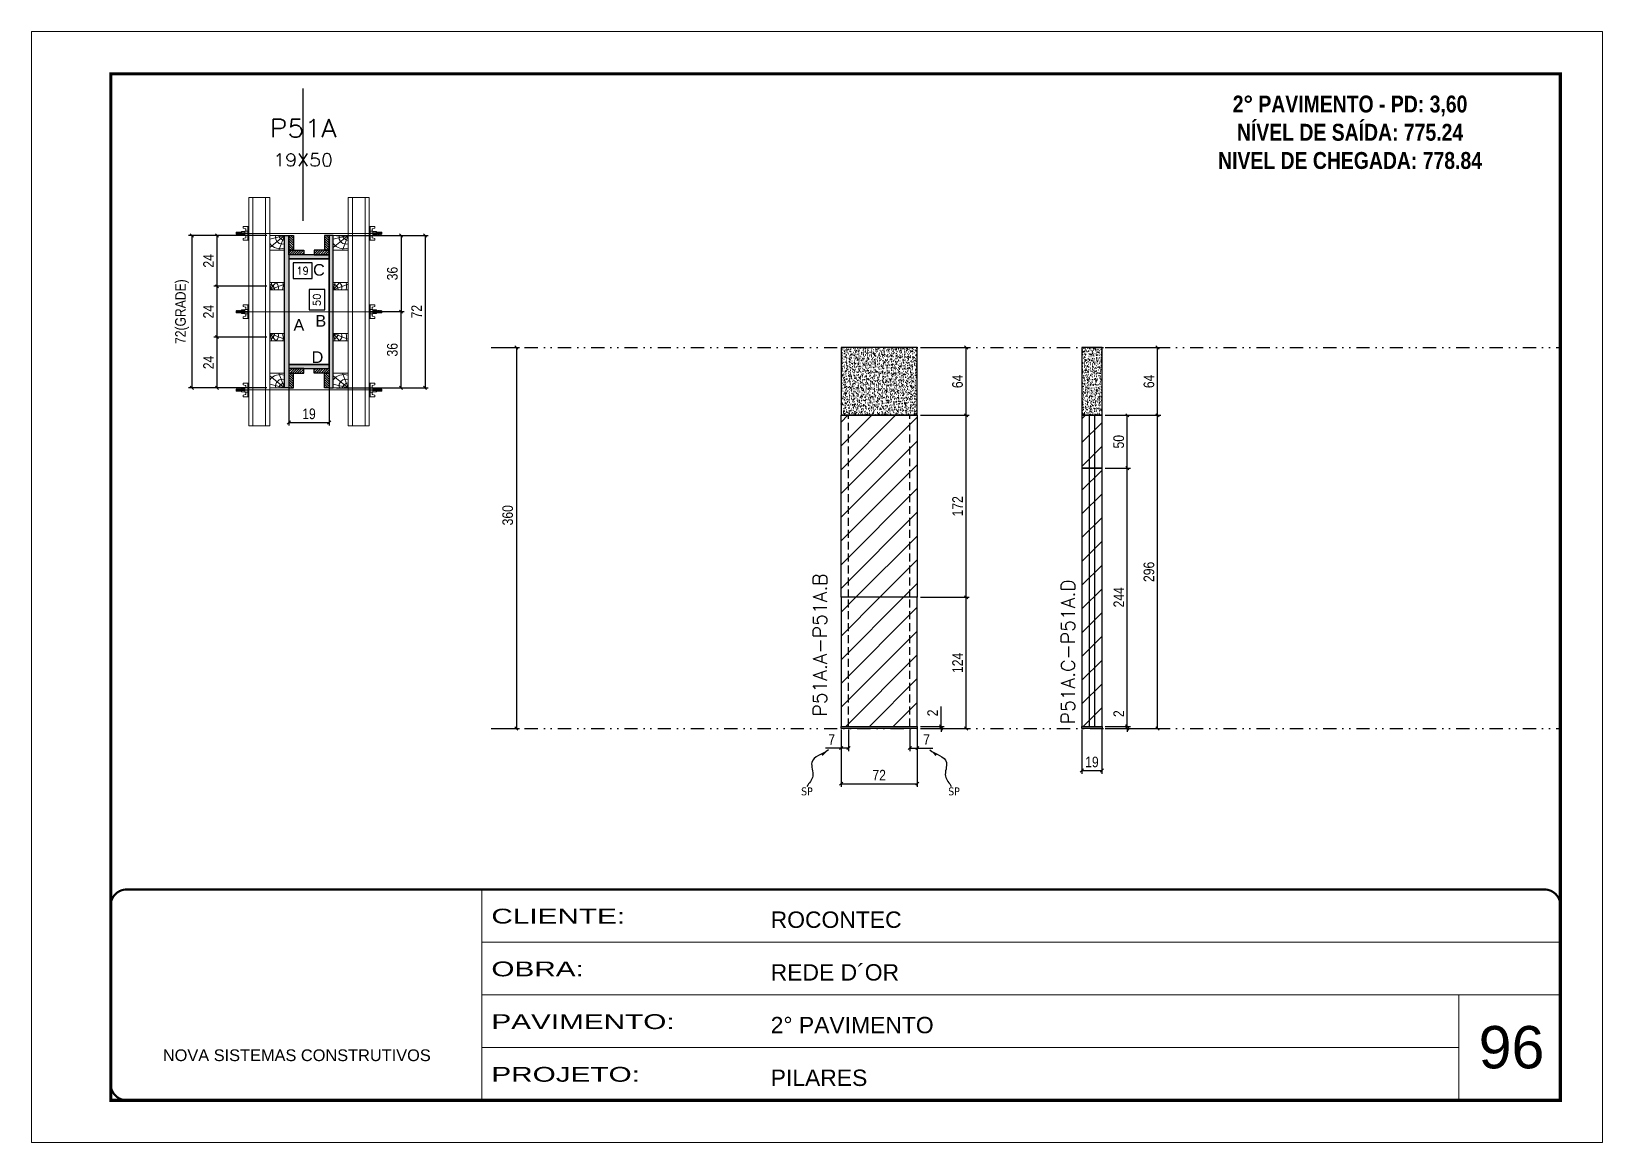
# Model space of a CAD drawing. Extents: x 2949 to 9203, y -16089 to 12527.
# Drawn here: x 7718 to 9203, y -14940 to -13890 of the extents above; entities that cross this region are included whole.
import ezdxf
from ezdxf.enums import TextEntityAlignment as Align

# ---------------------------------------------------------------- set-up
doc = ezdxf.new("R2010")
doc.units = 0
for name, pattern in [('CONTINUO', [0]), ('DASHED', [0.75, 0.5, -0.25]), ('DIVIDE2', [0.625, 0.25, -0.125, 0, -0.125, 0, -0.125]), ('HIDDEN', [0.375, 0.25, -0.125])]:
    doc.linetypes.add(name, pattern=pattern)
for name, color, linetype, lineweight in [('CARIMBO', 255, 'Continuous', 9), ('Folhas', 255, 'Continuous', 9), ('Hachura', 251, 'Continuous', 9), ('Madeira', 126, 'Continuous', 18), ('Perfil Metálico', 224, 'Continuous', 18), ('SARRAFO DE PRESSAO', 251, 'DASHED', 9), ('Texto Seção', 7, 'Continuous', 15)]:
    doc.layers.add(name, color=color, linetype=linetype, lineweight=lineweight)
for name, color, linetype in [('CHAPA', 1, 'Continuous'), ('COTA', 241, 'Continuous'), ('cotas', 4, 'Continuous'), ('MEIO_PONT', 93, 'Continuous'), ('NOMENCLATURA', 7, 'Continuous'), ('Nível', 160, 'Continuous'), ('Painéis', 200, 'Continuous'), ('SARR_2.2x7', 40, 'Continuous'), ('SARRAFO', 251, 'Continuous'), ('Sarrafo de Pressão', 42, 'HIDDEN'), ('texto', 7, 'Continuous'), ('Texto de Titulo', 7, 'Continuous'), ('Texto Qtd Sarr', 242, 'Continuous'), ('TEXTO_GERAL', 7, 'Continuous')]:
    doc.layers.add(name, color=color, linetype=linetype)
doc.styles.add('ARIAL', font='arial.ttf')
doc.styles.add('COTA TECNICA', font='techl___.ttf', dxfattribs={"height": 10})
doc.styles.add('COTA TECNICA 2X', font='techl___.ttf', dxfattribs={"height": 10})
doc.styles.add('COTA TECNICA-50', font='techl___.ttf', dxfattribs={"height": 10})
doc.styles.add('REGUA-120', font='ROMANS.shx', dxfattribs={"height": 15})
doc.styles.add('ROMANC', font='techb___.ttf', dxfattribs={"height": 2.5})
doc.styles.add('ROMANS', font='romans.shx')
doc.styles.get("Standard").update_dxf_attribs({"font": 'arial.ttf'})
doc.styles.add('Tecnologia', font='')
doc.styles.get('Tecnologia').set_extended_font_data('Forgotten Futurist')
doc.dimstyles.new('COTA PAINEL-50', dxfattribs={"dimtxt": 10, "dimasz": 3, "dimexe": 3, "dimexo": 3, "dimgap": 3, "dimtad": 1, "dimdec": 1, "dimzin": 12, "dimdsep": 46, "dimtxsty": 'COTA TECNICA-50', "dimblk1": 'OBLIQUE', "dimblk2": 'OBLIQUE', "dimsah": 1, "dimcen": 0.9, "dimclrd": 4, "dimclre": 4, "dimclrt": 240, "dimadec": 1, "dimazin": 3, "dimtfac": 1, "dimtdec": 1, "dimtmove": 0, "dimatfit": 3, "dimfxl": 1, "dimtolj": 1, "dimtzin": 12, "dimarcsym": 0})
doc.dimstyles.new('PAINEL', dxfattribs={"dimtxt": 10, "dimasz": 3, "dimexe": 3, "dimexo": 3, "dimgap": 3, "dimtad": 1, "dimdec": 1, "dimzin": 12, "dimdsep": 46, "dimtxsty": 'COTA TECNICA', "dimblk1": 'OBLIQUE', "dimblk2": 'OBLIQUE', "dimsah": 1, "dimcen": 0.9, "dimclrd": 4, "dimclre": 4, "dimclrt": 240, "dimadec": 1, "dimazin": 3, "dimtfac": 1, "dimtdec": 1, "dimtmove": 0, "dimatfit": 3, "dimfxl": 1, "dimtolj": 1, "dimtzin": 12, "dimarcsym": 0})
doc.dimstyles.new('SECAO PILAR', dxfattribs={"dimtxt": 10, "dimasz": 3, "dimexe": 3, "dimexo": 3, "dimgap": 3, "dimtad": 1, "dimdec": 1, "dimlfac": 0.5, "dimzin": 12, "dimdsep": 46, "dimtxsty": 'COTA TECNICA 2X', "dimblk1": 'OBLIQUE', "dimblk2": 'OBLIQUE', "dimsah": 1, "dimcen": 0.9, "dimclrd": 256, "dimclre": 256, "dimclrt": 256, "dimadec": 1, "dimazin": 3, "dimtfac": 1, "dimtdec": 1, "dimtmove": 0, "dimatfit": 3, "dimfxl": 1, "dimtolj": 1, "dimtzin": 12, "dimarcsym": 0})
doc.dimstyles.new('SECÇÃO 2', dxfattribs={"dimtxt": 7, "dimasz": 6, "dimexe": 0.18, "dimexo": 2, "dimgap": -4, "dimtad": 3, "dimdec": 1, "dimlfac": 0.5, "dimzin": 12, "dimdsep": 46, "dimtxsty": 'ROMANS', "dimblk": 'ARCHTICK', "dimcen": 0.09, "dimse1": 1, "dimse2": 1, "dimsd1": 1, "dimsd2": 1, "dimclrd": 180, "dimclre": 5, "dimclrt": 1, "dimadec": 0, "dimazin": 3, "dimtfac": 1, "dimtdec": 1, "dimtofl": 0, "dimtmove": 0, "dimatfit": 3, "dimldrblk": 'ARCHTICK', "dimfxl": 1, "dimtolj": 1, "dimtzin": 0, "dimarcsym": 0})
doc.dimstyles.get("Standard").update_dxf_attribs({"dimtxt": 0.18, "dimasz": 0.18, "dimexe": 0.18, "dimexo": 0.0625, "dimgap": 0.09, "dimtad": 0, "dimtih": 1, "dimtoh": 1, "dimdec": 4, "dimzin": 0, "dimdsep": 46, "dimtxsty": 'Standard', "dimcen": 0.09, "dimadec": 0, "dimazin": 0, "dimtfac": 1, "dimtdec": 4, "dimtofl": 0, "dimtmove": 0, "dimatfit": 3, "dimfxl": 1, "dimtolj": 1, "dimtzin": 0, "dimarcsym": 0})
pattern_1 = [(135, (-14930.538, -4724.3629), (-1.12253202, -1.12253202), [])]
pattern_2 = [(135, (-14930.538, -4959.3629), (-1.12253202, -1.12253202), [])]
pattern_3 = [(45, (17463.822, 8682.4934), (-1.12253202, 1.12253202), [])]

msp = doc.modelspace()

# ---------------------------------------------------------------- texts
at = {"layer": 'CARIMBO', "style": 'ARIAL'}
msp.add_text('96', height=40, dxfattribs=at).set_placement((9085.39, -14870.35))
at = {"layer": 'NOMENCLATURA', "color": 2, "insert": (8963.86, -13924.43), "char_height": 16, "attachment_point": 2, "style": 'ROMANC'}
msp.add_mtext_dynamic_manual_height_columns('\\P2° PAVIMENTO - PD: 3,60\\PNÍVEL DE SAÍDA: 775.24\\PNIVEL DE CHEGADA: 778.84', width=300.2766, gutter_width=1, heights=[0], dxfattribs=at)
at = {"layer": 'texto', "color": 0, "char_height": 7.5, "attachment_point": 5}
for insert in [(8450.51, -14608.7), (8589.53, -14608.7)]:
    msp.add_mtext('{\\fTahoma|b0|i0|c0|p34;\\C4;SP}', dxfattribs=dict(at, insert=insert))
at = {"layer": 'Texto Seção', "char_height": 13, "width": 285.3299, "attachment_point": 7, "rotation": 90, "style": 'REGUA-120'}
for s, insert in [('P51A.A-P51A.B', (8469.28, -14537.96)), ('P51A.C-P51A.D', (8703.76, -14545.28))]:
    msp.add_mtext(s, dxfattribs=dict(at, insert=insert))
at = {"layer": 'TEXTO_GERAL', "style": 'ARIAL'}
for s, p in [('C', (7989.28, -14115.81)), ('A', (7970.33, -14167.87)), ('B', (7991.04, -14163.95)), ('D', (7987.88, -14198.31))]:
    msp.add_text(s, height=11, dxfattribs=at).set_placement(p, align=Align.MIDDLE_CENTER)

# ---------------------------------------------------------------- blocks, each defined once
blk = doc.blocks.new('9999999999')
at = {"color": 30, "linetype": 'CONTINUO'}
for p, q in [((98564.6, 34230.2), (98564.6, 34429.4)), ((98564.6, 34379.6), (99584, 34379.6)), ((98564.6, 34329.8), (99488, 34329.8)), ((99584, 34329.8), (99488, 34329.8)), ((99488, 34329.8), (99488, 34230.2)), ((98564.6, 34280), (99488, 34280))]:
    blk.add_line(p, q, dxfattribs=at)
at = {"color": 30, "linetype": 'CONTINUO', "const_width": 2}
blk.add_lwpolyline([(99584, 34230.2), (99584, 34414.4, 0.414214), (99569, 34429.4), (98229, 34429.4, 0.414214), (98214, 34414.4), (98214, 34245.2, 0.414214), (98229, 34230.2), (99584, 34230.2)], format="xyb", dxfattribs=at)
at = {"layer": 'Folhas'}
blk.add_lwpolyline([(98139, 34190.2), (99624, 34190.2), (99624, 35240.2), (98139, 35240.2)], close=True, dxfattribs=at)
at = {"layer": 'Folhas', "color": 30, "const_width": 3}
blk.add_lwpolyline([(98214, 34230.2), (99584, 34230.2), (99584, 35200.2), (98214, 35200.2)], close=True, dxfattribs=at)
at = {"color": 7, "linetype": 'Continuous', "ltscale": 5, "style": 'ARIAL'}
for s, height, p in [('ROCONTEC', 15.48, (98837.7, 34393.1)), ('REDE D´OR', 15.48, (98837.7, 34343.3)), ('2° PAVIMENTO', 15.483, (98837.7, 34293.5)), ('NOVA SISTEMAS CONSTRUTIVOS', 11.059, (98263.2, 34267.2)), ('PILARES', 15.48, (98837.7, 34243.7))]:
    blk.add_text(s, height=height, dxfattribs=at).set_placement(p)
at = {"layer": 'Folhas', "color": 7, "style": 'Tecnologia', "width": 1.5}
for s, p in [('CLIENTE:', (98573.7, 34397.2)), ('OBRA:', (98573.7, 34347.3)), ('PAVIMENTO:', (98573.7, 34297.5)), ('PROJETO:', (98573.7, 34247.7))]:
    blk.add_text(s, height=14, dxfattribs=at).set_placement(p)
blk = doc.blocks.new('titulo1')
at = {"layer": 'Defpoints', "color": 252, "linetype": 'HIDDEN', "ltscale": 2}
blk.add_line((0, 0), (0, 125), dxfattribs=at)
at = {"layer": 'Defpoints', "style": 'ROMANS', "oblique": 15}
blk.add_attdef('FOLHA', text='', height=10, dxfattribs=at).set_placement((0, 15.6), align=Align.MIDDLE_CENTER)
at = {"layer": 'Texto Qtd Sarr', "color": 3, "style": 'ROMANS', "oblique": 15}
for tag, height, p in [('TITULO', 17, (0, 71.4)), ('SEÇÃO', 12, (0, 41.5))]:
    blk.add_attdef(tag, text='', height=height, dxfattribs=at).set_placement(p, align=Align.MIDDLE_CENTER)
blk = doc.blocks.new('_Oblique')
at = {"color": 0, "linetype": 'ByBlock', "lineweight": -2}
blk.add_line((-0.5, -0.5), (0.5, 0.5), dxfattribs=at)
blk = doc.blocks.new('*D3258')
at = {"layer": 'cotas', "color": 4, "linetype": 'ByBlock', "lineweight": -2, "transparency": 16777216}
for p, q in [((8155.2, -14189.2), (8178.9, -14189.2)), ((8175.9, -14189.2), (8175.9, -14549.2)), ((8155.2, -14549.2), (8178.9, -14549.2))]:
    blk.add_line(p, q, dxfattribs=at)
at = {"layer": 'Defpoints', "color": 0, "linetype": 'ByBlock', "transparency": 16777216}
for p in [(8152.2, -14189.2), (8152.2, -14549.2), (8175.9, -14549.2)]:
    blk.add_point(p, dxfattribs=at)
at = {"layer": 'cotas', "color": 4, "linetype": 'ByBlock', "lineweight": -2, "transparency": 16777216, "xscale": 3, "yscale": 3, "zscale": 3}
for p, rotation in [((8175.9, -14189.2), 90), ((8175.9, -14549.2), 270)]:
    blk.add_blockref('_Oblique', p, dxfattribs=dict(at, rotation=rotation))
at = {"layer": 'cotas', "color": 240, "linetype": 'ByBlock', "transparency": 16777216, "insert": (8167.7, -14347.7), "char_height": 10, "attachment_point": 5, "rotation": 90, "style": 'COTA TECNICA'}
blk.add_mtext('\\A1;360', dxfattribs=at)
blk = doc.blocks.new('*D3246')
at = {"layer": 'COTA', "color": 4, "lineweight": -2, "transparency": 16777216}
for p, q in [((8482.8, -14550.2), (8482.8, -14604.4)), ((8554.8, -14550.2), (8554.8, -14604.4)), ((8482.8, -14601.4), (8554.8, -14601.4))]:
    blk.add_line(p, q, dxfattribs=at)
at = {"layer": 'Defpoints', "color": 0, "transparency": 16777216}
for p in [(8482.8, -14547.2), (8554.8, -14547.2), (8554.8, -14601.4)]:
    blk.add_point(p, dxfattribs=at)
at = {"layer": 'COTA', "color": 4, "lineweight": -2, "transparency": 16777216, "xscale": 3, "yscale": 3, "zscale": 3, "rotation": 180}
blk.add_blockref('_Oblique', (8482.8, -14601.4), dxfattribs=at)
at = {"layer": 'COTA', "color": 4, "lineweight": -2, "transparency": 16777216, "xscale": 3, "yscale": 3, "zscale": 3}
blk.add_blockref('_Oblique', (8554.8, -14601.4), dxfattribs=at)
at = {"layer": 'COTA', "color": 240, "transparency": 16777216, "insert": (8518.8, -14593.3), "char_height": 10, "attachment_point": 5, "style": 'COTA TECNICA'}
blk.add_mtext('\\A1;72', dxfattribs=at)
blk = doc.blocks.new('*D3247')
at = {"layer": 'COTA', "color": 4, "lineweight": -2, "transparency": 16777216}
for p, q in [((8557.8, -14425.2), (8604, -14425.2)), ((8601, -14549.2), (8601, -14425.2)), ((8557.8, -14549.2), (8604, -14549.2))]:
    blk.add_line(p, q, dxfattribs=at)
at = {"layer": 'Defpoints', "color": 0, "transparency": 16777216}
for p in [(8554.8, -14425.2), (8601, -14425.2), (8554.8, -14549.2)]:
    blk.add_point(p, dxfattribs=at)
at = {"layer": 'COTA', "color": 4, "lineweight": -2, "transparency": 16777216, "xscale": 3, "yscale": 3, "zscale": 3}
for p, rotation in [((8601, -14425.2), 90), ((8601, -14549.2), 270)]:
    blk.add_blockref('_Oblique', p, dxfattribs=dict(at, rotation=rotation))
at = {"layer": 'COTA', "color": 240, "transparency": 16777216, "insert": (8592.9, -14487.2), "char_height": 10, "attachment_point": 5, "rotation": 90, "style": 'COTA TECNICA-50'}
blk.add_mtext('\\A1;124', dxfattribs=at)
blk = doc.blocks.new('*D3248')
at = {"layer": 'COTA', "color": 4, "lineweight": -2, "transparency": 16777216}
for p, q in [((8577.3, -14547.2), (8577.3, -14528.4)), ((8557.8, -14547.2), (8580.3, -14547.2)), ((8557.8, -14549.2), (8580.3, -14549.2)), ((8577.3, -14549.2), (8577.3, -14547.2)), ((8577.3, -14549.2), (8577.3, -14552.2))]:
    blk.add_line(p, q, dxfattribs=at)
at = {"layer": 'Defpoints', "color": 0, "transparency": 16777216}
for p in [(8554.8, -14547.2), (8554.8, -14549.2), (8577.3, -14549.2)]:
    blk.add_point(p, dxfattribs=at)
at = {"layer": 'COTA', "color": 4, "lineweight": -2, "transparency": 16777216, "xscale": 3, "yscale": 3, "zscale": 3}
for p, rotation in [((8577.3, -14547.2), 270), ((8577.3, -14549.2), 90)]:
    blk.add_blockref('_Oblique', p, dxfattribs=dict(at, rotation=rotation))
at = {"layer": 'COTA', "color": 240, "transparency": 16777216, "insert": (8569.3, -14534.5), "char_height": 10, "attachment_point": 5, "rotation": 90, "style": 'COTA TECNICA-50'}
blk.add_mtext('\\A1;2', dxfattribs=at)
blk = doc.blocks.new('*D3249')
at = {"layer": 'COTA', "color": 4, "lineweight": -2, "transparency": 16777216}
for p, q in [((8482.8, -14552.2), (8482.8, -14570.7)), ((8489.8, -14550.2), (8489.8, -14570.7)), ((8482.8, -14567.7), (8468, -14567.7)), ((8489.8, -14567.7), (8482.8, -14567.7))]:
    blk.add_line(p, q, dxfattribs=at)
at = {"layer": 'Defpoints', "color": 0, "transparency": 16777216}
for p in [(8482.8, -14549.2), (8489.8, -14547.2), (8482.8, -14567.7)]:
    blk.add_point(p, dxfattribs=at)
at = {"layer": 'COTA', "color": 4, "lineweight": -2, "transparency": 16777216, "xscale": 3, "yscale": 3, "zscale": 3, "rotation": 180}
blk.add_blockref('_Oblique', (8482.8, -14567.7), dxfattribs=at)
at = {"layer": 'COTA', "color": 4, "lineweight": -2, "transparency": 16777216, "xscale": 3, "yscale": 3, "zscale": 3}
blk.add_blockref('_Oblique', (8489.8, -14567.7), dxfattribs=at)
at = {"layer": 'COTA', "color": 240, "transparency": 16777216, "insert": (8473.9, -14559.6), "char_height": 10, "attachment_point": 5, "style": 'COTA TECNICA-50'}
blk.add_mtext('\\A1;7', dxfattribs=at)
blk = doc.blocks.new('*D3250')
at = {"layer": 'COTA', "color": 4, "lineweight": -2, "transparency": 16777216}
for p, q in [((8547.8, -14550.2), (8547.8, -14570.7)), ((8554.8, -14552.2), (8554.8, -14570.7)), ((8547.8, -14567.7), (8554.8, -14567.7)), ((8554.8, -14567.7), (8569.5, -14567.7))]:
    blk.add_line(p, q, dxfattribs=at)
at = {"layer": 'Defpoints', "color": 0, "transparency": 16777216}
for p in [(8547.8, -14547.2), (8554.8, -14549.2), (8554.8, -14567.7)]:
    blk.add_point(p, dxfattribs=at)
at = {"layer": 'COTA', "color": 4, "lineweight": -2, "transparency": 16777216, "xscale": 3, "yscale": 3, "zscale": 3, "rotation": 180}
blk.add_blockref('_Oblique', (8547.8, -14567.7), dxfattribs=at)
at = {"layer": 'COTA', "color": 4, "lineweight": -2, "transparency": 16777216, "xscale": 3, "yscale": 3, "zscale": 3}
blk.add_blockref('_Oblique', (8554.8, -14567.7), dxfattribs=at)
at = {"layer": 'COTA', "color": 240, "transparency": 16777216, "insert": (8563.6, -14559.6), "char_height": 10, "attachment_point": 5, "style": 'COTA TECNICA-50'}
blk.add_mtext('\\A1;7', dxfattribs=at)
blk = doc.blocks.new('*D3252')
at = {"layer": 'COTA', "color": 4, "lineweight": -2, "transparency": 16777216}
for p, q in [((8732.4, -14303.2), (8756.3, -14303.2)), ((8753.3, -14547.2), (8753.3, -14303.2)), ((8732.4, -14547.2), (8756.3, -14547.2))]:
    blk.add_line(p, q, dxfattribs=at)
at = {"layer": 'Defpoints', "color": 0, "transparency": 16777216}
for p in [(8729.4, -14303.2), (8753.3, -14303.2), (8729.4, -14547.2)]:
    blk.add_point(p, dxfattribs=at)
at = {"layer": 'COTA', "color": 4, "lineweight": -2, "transparency": 16777216, "xscale": 3, "yscale": 3, "zscale": 3}
for p, rotation in [((8753.3, -14303.2), 90), ((8753.3, -14547.2), 270)]:
    blk.add_blockref('_Oblique', p, dxfattribs=dict(at, rotation=rotation))
at = {"layer": 'COTA', "color": 240, "transparency": 16777216, "insert": (8745.3, -14425.2), "char_height": 10, "attachment_point": 5, "rotation": 90, "style": 'COTA TECNICA'}
blk.add_mtext('\\A1;244', dxfattribs=at)
blk = doc.blocks.new('*D3253')
at = {"layer": 'COTA', "color": 4, "lineweight": -2, "transparency": 16777216}
for p, q in [((8732.4, -14189.2), (8784.9, -14189.2)), ((8781.9, -14253.2), (8781.9, -14189.2)), ((8732.4, -14253.2), (8784.9, -14253.2))]:
    blk.add_line(p, q, dxfattribs=at)
at = {"layer": 'Defpoints', "color": 0, "transparency": 16777216}
for p in [(8729.4, -14189.2), (8781.9, -14189.2), (8729.4, -14253.2)]:
    blk.add_point(p, dxfattribs=at)
at = {"layer": 'COTA', "color": 4, "lineweight": -2, "transparency": 16777216, "xscale": 3, "yscale": 3, "zscale": 3}
for p, rotation in [((8781.9, -14189.2), 90), ((8781.9, -14253.2), 270)]:
    blk.add_blockref('_Oblique', p, dxfattribs=dict(at, rotation=rotation))
at = {"layer": 'COTA', "color": 240, "transparency": 16777216, "insert": (8773.8, -14221.2), "char_height": 10, "attachment_point": 5, "rotation": 90, "style": 'COTA TECNICA'}
blk.add_mtext('\\A1;64', dxfattribs=at)
blk = doc.blocks.new('*D3254')
at = {"layer": 'COTA', "color": 4, "lineweight": -2, "transparency": 16777216}
for p, q in [((8710.4, -14550.2), (8710.4, -14591.9)), ((8729.4, -14550.2), (8729.4, -14591.9)), ((8710.4, -14588.9), (8729.4, -14588.9))]:
    blk.add_line(p, q, dxfattribs=at)
at = {"layer": 'Defpoints', "color": 0, "transparency": 16777216}
for p in [(8710.4, -14547.2), (8729.4, -14547.2), (8729.4, -14588.9)]:
    blk.add_point(p, dxfattribs=at)
at = {"layer": 'COTA', "color": 4, "lineweight": -2, "transparency": 16777216, "xscale": 3, "yscale": 3, "zscale": 3, "rotation": 180}
blk.add_blockref('_Oblique', (8710.4, -14588.9), dxfattribs=at)
at = {"layer": 'COTA', "color": 4, "lineweight": -2, "transparency": 16777216, "xscale": 3, "yscale": 3, "zscale": 3}
blk.add_blockref('_Oblique', (8729.4, -14588.9), dxfattribs=at)
at = {"layer": 'COTA', "color": 240, "transparency": 16777216, "insert": (8719.9, -14580.9), "char_height": 10, "attachment_point": 5, "style": 'COTA TECNICA'}
blk.add_mtext('\\A1;19', dxfattribs=at)
blk = doc.blocks.new('*D3260')
at = {"layer": 'COTA', "color": 4, "linetype": 'ByBlock', "lineweight": -2, "transparency": 16777216}
for p, q in [((8732.4, -14253.2), (8756.3, -14253.2)), ((8753.3, -14303.2), (8753.3, -14253.2)), ((8732.4, -14303.2), (8756.3, -14303.2))]:
    blk.add_line(p, q, dxfattribs=at)
at = {"layer": 'Defpoints', "color": 0, "linetype": 'ByBlock', "transparency": 16777216}
for p in [(8729.4, -14253.2), (8753.3, -14253.2), (8729.4, -14303.2)]:
    blk.add_point(p, dxfattribs=at)
at = {"layer": 'COTA', "color": 4, "linetype": 'ByBlock', "lineweight": -2, "transparency": 16777216, "xscale": 3, "yscale": 3, "zscale": 3}
for p, rotation in [((8753.3, -14253.2), 90), ((8753.3, -14303.2), 270)]:
    blk.add_blockref('_Oblique', p, dxfattribs=dict(at, rotation=rotation))
at = {"layer": 'COTA', "color": 240, "linetype": 'ByBlock', "transparency": 16777216, "insert": (8745.2, -14278.2), "char_height": 10, "attachment_point": 5, "rotation": 90, "style": 'COTA TECNICA'}
blk.add_mtext('\\A1;50', dxfattribs=at)
blk = doc.blocks.new('*D3255')
at = {"layer": 'COTA', "color": 4, "lineweight": -2, "transparency": 16777216}
for p, q in [((8753.2, -14547.2), (8753.2, -14529.1)), ((8732.4, -14547.2), (8756.2, -14547.2)), ((8732.4, -14549.2), (8756.2, -14549.2)), ((8753.2, -14549.2), (8753.2, -14547.2)), ((8753.2, -14549.2), (8753.2, -14552.2))]:
    blk.add_line(p, q, dxfattribs=at)
at = {"layer": 'Defpoints', "color": 0, "transparency": 16777216}
for p in [(8729.4, -14547.2), (8729.4, -14549.2), (8753.2, -14547.2)]:
    blk.add_point(p, dxfattribs=at)
at = {"layer": 'COTA', "color": 4, "lineweight": -2, "transparency": 16777216, "xscale": 3, "yscale": 3, "zscale": 3}
for p, rotation in [((8753.2, -14547.2), 270), ((8753.2, -14549.2), 90)]:
    blk.add_blockref('_Oblique', p, dxfattribs=dict(at, rotation=rotation))
at = {"layer": 'COTA', "color": 240, "transparency": 16777216, "insert": (8745.2, -14535.2), "char_height": 10, "attachment_point": 5, "rotation": 90, "style": 'COTA TECNICA-50'}
blk.add_mtext('\\A1;2', dxfattribs=at)
blk = doc.blocks.new('*D3256')
at = {"layer": 'COTA', "color": 180, "lineweight": -2, "transparency": 16777216}
for p, q in [((7994.9, -14134.4), (7979.9, -14134.4)), ((7979.9, -14134.4), (7979.9, -14153.7)), ((7994.9, -14153.7), (7994.9, -14134.4)), ((7979.9, -14153.7), (7994.9, -14153.7))]:
    blk.add_line(p, q, dxfattribs=at)
at = {"layer": 'Defpoints', "color": 0, "transparency": 16777216}
for p in [(7960.9, -14105.3), (7960.9, -14205.3), (7998.9, -14205.3)]:
    blk.add_point(p, dxfattribs=at)
at = {"layer": 'COTA', "color": 1, "transparency": 16777216, "insert": (7987.4, -14144.1), "char_height": 7, "attachment_point": 5, "rotation": 90, "style": 'ROMANS'}
blk.add_mtext('\\A1;50', dxfattribs=at)
blk = doc.blocks.new('_ArchTick')
at = {"color": 0, "linetype": 'ByBlock', "const_width": 0.15}
blk.add_lwpolyline([(-0.5, -0.5), (0.5, 0.5)], dxfattribs=at)
blk = doc.blocks.new('*D3257')
at = {"layer": 'COTA', "color": 180, "lineweight": -2, "transparency": 16777216}
for p, q in [((7982.8, -14109.1), (7964.8, -14109.1)), ((7964.8, -14109.1), (7964.8, -14124.1)), ((7982.8, -14124.1), (7982.8, -14109.1)), ((7964.8, -14124.1), (7982.8, -14124.1))]:
    blk.add_line(p, q, dxfattribs=at)
at = {"layer": 'Defpoints', "color": 0, "transparency": 16777216}
for p in [(7960.9, -14105.3), (7998.9, -14105.3), (7998.9, -14128.1)]:
    blk.add_point(p, dxfattribs=at)
at = {"layer": 'COTA', "color": 1, "transparency": 16777216, "insert": (7973.8, -14116.6), "char_height": 7, "attachment_point": 5, "style": 'ROMANS'}
blk.add_mtext('\\A1;19', dxfattribs=at)
blk = doc.blocks.new('C')
at = {"layer": 'Hachura', "color": 0}
for p, q in [((0, 3.22), (0, -3.22)), ((0.45, 3.22), (0, 3.22)), ((0.46, 3.16), (0, 3.16)), ((0.46, 3.05), (0, 3.05)), ((0.46, 2.88), (0, 2.88)), ((0, 2.75), (0, -1.16)), ((0.46, 2.65), (0, 2.65)), ((0.46, 2.23), (0, 2.23)), ((0.46, 1.51), (0, 1.51)), ((0.39, 0.49), (0.17, 0.49)), ((0.45, -3.23), (0.45, 3.22)), ((0.45, 3.22), (2.58, 3.22)), ((1.74, 0.97), (0.45, 0.97)), ((1.45, 0.1), (0.45, 0.1)), ((1.35, 1.94), (1.35, 0.96)), ((2.58, 2.39), (1.47, 2.09)), ((1.74, -0.97), (1.74, 0.97)), ((1.74, 0.97), (1.74, 0.84)), ((1.74, 0.97), (1.74, 0.84)), ((1.74, 0.84), (3.35, 0.84)), ((3.35, 0.45), (1.74, 0.45)), ((2.58, 3.22), (2.58, 2.39)), ((3.32, 0.84), (3.32, -0.84)), ((3.35, 0.84), (3.35, -0.84)), ((3.68, 0.45), (3.35, 0.45)), ((3.84, -0.52), (3.35, 0.45)), ((3.35, 0.06), (3.67, -0.57)), ((3.68, 0.45), (4.16, -0.52)), ((3.72, 0.5), (4.25, -0.57)), ((4.37, -0.55), (3.83, 0.53)), ((4.15, 0.45), (3.93, 0.45)), ((4.42, -0.52), (3.93, 0.45)), ((4.15, 0.45), (4.26, 0.45)), ((4.26, 0.45), (4.74, -0.52)), ((4.3, 0.5), (4.83, -0.57)), ((4.95, -0.55), (4.41, 0.53)), ((4.51, 0.45), (4.84, 0.45)), ((5, -0.52), (4.51, 0.45)), ((4.84, 0.45), (5.32, -0.52)), ((4.88, 0.5), (5.41, -0.57)), ((5.53, -0.55), (4.99, 0.53)), ((5.58, -0.52), (5.09, 0.45)), ((5.42, 0.45), (5.09, 0.45)), ((5.58, -0.52), (5.09, 0.45)), ((5.42, 0.45), (5.74, -0.19)), ((5.46, 0.5), (5.74, -0.07)), ((5.74, 0.19), (5.57, 0.53)), ((5.74, 0.32), (5.68, 0.45)), ((5.68, 0.45), (5.74, 0.45)), ((5.74, 0.45), (5.9, 0.29)), ((5.74, 0.45), (5.74, -0.52)), ((5.9, -0.36), (5.9, 0.29)), ((0.45, 0), (0, 0)), ((0.46, -1.52), (0, -1.52)), ((0.46, -2.23), (0, -2.23)), ((0.46, -2.65), (0, -2.65)), ((0.46, -2.88), (0, -2.88)), ((0.46, -3.05), (0, -3.05)), ((0.46, -3.16), (0, -3.16)), ((0, -3.22), (2.57, -3.22)), ((0.08, -0.48), (0.29, -0.48)), ((0.29, -0.48), (0.4, -0.48)), ((0.45, 0), (0.45, -0.97)), ((0.45, -0.16), (1.45, -0.16)), ((0.45, -0.65), (0.45, -0.32)), ((0.45, -3.23), (0.45, -0.65)), ((0.45, -0.97), (1.74, -0.97)), ((1.35, -1.94), (1.35, -0.97)), ((2.58, -2.39), (1.47, -2.1)), ((3.35, -0.32), (1.74, -0.32)), ((3.35, -0.84), (1.74, -0.84)), ((2.58, -3.23), (2.58, -2.39)), ((3.35, -0.07), (3.58, -0.52)), ((3.35, -0.52), (3.58, -0.52)), ((3.84, -0.52), (4.16, -0.52)), ((4.42, -0.52), (4.74, -0.52)), ((4.63, -0.52), (4.74, -0.52)), ((5, -0.52), (5.32, -0.52)), ((5.58, -0.52), (5.74, -0.52)), ((5.74, -0.52), (5.9, -0.36)), ((5.74, -0.52), (5.74, -0.52))]:
    blk.add_line(p, q, dxfattribs=at)
for centre, radius, start, end in [((1.52, 1.94), 0.161, 104.74356, 180), ((1.44, -0.03), 0.129, 272.69497, 87.30503), ((3.81, 0.39), 0.143, 25.56881, 154.43119), ((4.39, 0.39), 0.143, 25.56881, 154.43119), ((4.97, 0.39), 0.143, 25.56881, 154.43119), ((5.55, 0.39), 0.143, 25.56881, 154.43119), ((0.17, -0.37), 0.174, 221.74404, 317.85924), ((1.52, -1.94), 0.161, 180, 255.25644), ((3.71, -0.4), 0.174, 222.14076, 318.25596), ((4.29, -0.4), 0.174, 222.14076, 318.25596), ((4.87, -0.4), 0.174, 222.14076, 318.25596), ((5.45, -0.4), 0.174, 222.14076, 318.25596), ((5.61, -0.4), 0.174, 317.85924, 318.25596)]:
    blk.add_arc(centre, radius, start, end, dxfattribs=at)
blk = doc.blocks.new('*D3261')
at = {"layer": 'COTA', "lineweight": -2, "transparency": 16777216}
for p, q in [((7960.9, -14211.9), (7960.9, -14263)), ((7998.9, -14211.9), (7998.9, -14263)), ((7960.9, -14260), (7998.9, -14260))]:
    blk.add_line(p, q, dxfattribs=at)
at = {"layer": 'Defpoints', "color": 0, "transparency": 16777216}
for p in [(7960.9, -14208.9), (7998.9, -14208.9), (7998.9, -14260)]:
    blk.add_point(p, dxfattribs=at)
at = {"layer": 'COTA', "lineweight": -2, "transparency": 16777216, "xscale": 3, "yscale": 3, "zscale": 3, "rotation": 180}
blk.add_blockref('_Oblique', (7960.9, -14260), dxfattribs=at)
at = {"layer": 'COTA', "lineweight": -2, "transparency": 16777216, "xscale": 3, "yscale": 3, "zscale": 3}
blk.add_blockref('_Oblique', (7998.9, -14260), dxfattribs=at)
at = {"layer": 'COTA', "transparency": 16777216, "insert": (7979.9, -14251.9), "char_height": 10, "attachment_point": 5, "style": 'COTA TECNICA 2X'}
blk.add_mtext('\\A1;19', dxfattribs=at)
blk = doc.blocks.new('*D3251')
at = {"layer": 'COTA', "color": 4, "lineweight": -2, "transparency": 16777216}
for p, q in [((8557.8, -14189.2), (8604, -14189.2)), ((8601, -14253.2), (8601, -14189.2)), ((8557.8, -14253.2), (8604, -14253.2))]:
    blk.add_line(p, q, dxfattribs=at)
at = {"layer": 'Defpoints', "color": 0, "transparency": 16777216}
for p in [(8554.8, -14189.2), (8601, -14189.2), (8554.8, -14253.2)]:
    blk.add_point(p, dxfattribs=at)
at = {"layer": 'COTA', "color": 4, "lineweight": -2, "transparency": 16777216, "xscale": 3, "yscale": 3, "zscale": 3}
for p, rotation in [((8601, -14189.2), 90), ((8601, -14253.2), 270)]:
    blk.add_blockref('_Oblique', p, dxfattribs=dict(at, rotation=rotation))
at = {"layer": 'COTA', "color": 240, "transparency": 16777216, "insert": (8592.9, -14221.2), "char_height": 10, "attachment_point": 5, "rotation": 90, "style": 'COTA TECNICA'}
blk.add_mtext('\\A1;64', dxfattribs=at)
blk = doc.blocks.new('*D3259')
at = {"layer": 'COTA', "color": 4, "linetype": 'ByBlock', "lineweight": -2, "transparency": 16777216}
for p, q in [((8557.8, -14253.2), (8604, -14253.2)), ((8601, -14425.2), (8601, -14253.2)), ((8557.8, -14425.2), (8604, -14425.2))]:
    blk.add_line(p, q, dxfattribs=at)
at = {"layer": 'Defpoints', "color": 0, "linetype": 'ByBlock', "transparency": 16777216}
for p in [(8554.8, -14253.2), (8601, -14253.2), (8554.8, -14425.2)]:
    blk.add_point(p, dxfattribs=at)
at = {"layer": 'COTA', "color": 4, "linetype": 'ByBlock', "lineweight": -2, "transparency": 16777216, "xscale": 3, "yscale": 3, "zscale": 3}
for p, rotation in [((8601, -14253.2), 90), ((8601, -14425.2), 270)]:
    blk.add_blockref('_Oblique', p, dxfattribs=dict(at, rotation=rotation))
at = {"layer": 'COTA', "color": 240, "linetype": 'ByBlock', "transparency": 16777216, "insert": (8592.9, -14339.2), "char_height": 10, "attachment_point": 5, "rotation": 90, "style": 'COTA TECNICA'}
blk.add_mtext('\\A1;172', dxfattribs=at)
blk = doc.blocks.new('*D3262')
at = {"layer": 'COTA', "lineweight": -2, "transparency": 16777216}
for p, q in [((7939.9, -14083.3), (7866.1, -14083.3)), ((7869.1, -14083.3), (7869.1, -14227.3)), ((7939.9, -14227.3), (7866.1, -14227.3))]:
    blk.add_line(p, q, dxfattribs=at)
at = {"layer": 'Defpoints', "color": 0, "transparency": 16777216}
for p in [(7942.9, -14083.3), (7869.1, -14227.3), (7942.9, -14227.3)]:
    blk.add_point(p, dxfattribs=at)
at = {"layer": 'COTA', "lineweight": -2, "transparency": 16777216, "xscale": 3, "yscale": 3, "zscale": 3}
for p, rotation in [((7869.1, -14083.3), 90), ((7869.1, -14227.3), 270)]:
    blk.add_blockref('_Oblique', p, dxfattribs=dict(at, rotation=rotation))
at = {"layer": 'COTA', "transparency": 16777216, "insert": (7859.9, -14155.3), "char_height": 10, "attachment_point": 5, "rotation": 90, "style": 'COTA TECNICA 2X'}
blk.add_mtext('\\A1;72(GRADE)', dxfattribs=at)
blk = doc.blocks.new('*D3263')
at = {"layer": 'COTA', "lineweight": -2, "transparency": 16777216}
for p, q in [((7939.9, -14179.3), (7889.9, -14179.3)), ((7892.9, -14179.3), (7892.9, -14227.3)), ((7939.9, -14227.3), (7889.9, -14227.3))]:
    blk.add_line(p, q, dxfattribs=at)
at = {"layer": 'Defpoints', "color": 0, "transparency": 16777216}
for p in [(7942.9, -14179.3), (7892.9, -14227.3), (7942.9, -14227.3)]:
    blk.add_point(p, dxfattribs=at)
at = {"layer": 'COTA', "lineweight": -2, "transparency": 16777216, "xscale": 3, "yscale": 3, "zscale": 3}
for p, rotation in [((7892.9, -14179.3), 90), ((7892.9, -14227.3), 270)]:
    blk.add_blockref('_Oblique', p, dxfattribs=dict(at, rotation=rotation))
at = {"layer": 'COTA', "transparency": 16777216, "insert": (7884.9, -14203.3), "char_height": 10, "attachment_point": 5, "rotation": 90, "style": 'COTA TECNICA 2X'}
blk.add_mtext('\\A1;24', dxfattribs=at)
blk = doc.blocks.new('PONTALETE')
at = {"layer": 'Madeira'}
for q in [(2.71, 7), (7, 5.76), (7, 1.74)]:
    blk.add_line((0, 0), q, dxfattribs=at)
blk.add_lwpolyline([(0, 0), (7, 0), (7, 7), (0, 7)], close=True, dxfattribs=at)
for centre, radius, start, end in [((2.04, 0.06), 6.23, 37.28179, 109.09128), ((1.09, 0.9), 3.19, 343.60304, 109.98471), ((-0.21, -0.78), 3.09, 14.63219, 86.0383)]:
    blk.add_arc(centre, radius, start, end, dxfattribs=at)
blk = doc.blocks.new('MEIO PONTALETE')
at = {"layer": 'Madeira'}
for q in [(2.71, 7), (3.5, 2.88), (3.5, 0.87)]:
    blk.add_line((0, 0), q, dxfattribs=at)
blk.add_lwpolyline([(0, 0), (3.5, 0), (3.5, 7), (0, 7)], close=True, dxfattribs=at)
for centre, radius, start, end in [((2.04, 0.06), 6.23, 76.44987, 109.09128), ((1.09, 0.9), 3.19, 40.90626, 109.98471), ((-0.21, -0.78), 3.09, 14.63219, 86.0383)]:
    blk.add_arc(centre, radius, start, end, dxfattribs=at)
blk = doc.blocks.new('*D3264')
at = {"layer": 'COTA', "lineweight": -2, "transparency": 16777216}
for p, q in [((7939.9, -14083.3), (7889.9, -14083.3)), ((7892.9, -14083.3), (7892.9, -14131.3)), ((7939.9, -14131.3), (7889.9, -14131.3))]:
    blk.add_line(p, q, dxfattribs=at)
at = {"layer": 'Defpoints', "color": 0, "transparency": 16777216}
for p in [(7942.9, -14083.3), (7892.9, -14131.3), (7942.9, -14131.3)]:
    blk.add_point(p, dxfattribs=at)
at = {"layer": 'COTA', "lineweight": -2, "transparency": 16777216, "xscale": 3, "yscale": 3, "zscale": 3}
for p, rotation in [((7892.9, -14083.3), 90), ((7892.9, -14131.3), 270)]:
    blk.add_blockref('_Oblique', p, dxfattribs=dict(at, rotation=rotation))
at = {"layer": 'COTA', "transparency": 16777216, "insert": (7884.9, -14107.3), "char_height": 10, "attachment_point": 5, "rotation": 90, "style": 'COTA TECNICA 2X'}
blk.add_mtext('\\A1;24', dxfattribs=at)
blk = doc.blocks.new('*D3265')
at = {"layer": 'COTA', "lineweight": -2, "transparency": 16777216}
for p, q in [((7939.9, -14131.3), (7889.9, -14131.3)), ((7892.9, -14131.3), (7892.9, -14179.3)), ((7939.9, -14179.3), (7889.9, -14179.3))]:
    blk.add_line(p, q, dxfattribs=at)
at = {"layer": 'Defpoints', "color": 0, "transparency": 16777216}
for p in [(7942.9, -14131.3), (7892.9, -14179.3), (7942.9, -14179.3)]:
    blk.add_point(p, dxfattribs=at)
at = {"layer": 'COTA', "lineweight": -2, "transparency": 16777216, "xscale": 3, "yscale": 3, "zscale": 3}
for p, rotation in [((7892.9, -14131.3), 90), ((7892.9, -14179.3), 270)]:
    blk.add_blockref('_Oblique', p, dxfattribs=dict(at, rotation=rotation))
at = {"layer": 'COTA', "transparency": 16777216, "insert": (7884.9, -14155.3), "char_height": 10, "attachment_point": 5, "rotation": 90, "style": 'COTA TECNICA 2X'}
blk.add_mtext('\\A1;24', dxfattribs=at)
blk = doc.blocks.new('*D3266')
at = {"layer": 'COTA', "lineweight": -2, "transparency": 16777216}
for p, q in [((8005.9, -14083.3), (8092.6, -14083.3)), ((8089.6, -14083.3), (8089.6, -14227.3)), ((8005.9, -14227.3), (8092.6, -14227.3))]:
    blk.add_line(p, q, dxfattribs=at)
at = {"layer": 'Defpoints', "color": 0, "transparency": 16777216}
for p in [(8002.9, -14083.3), (8002.9, -14227.3), (8089.6, -14227.3)]:
    blk.add_point(p, dxfattribs=at)
at = {"layer": 'COTA', "lineweight": -2, "transparency": 16777216, "xscale": 3, "yscale": 3, "zscale": 3}
for p, rotation in [((8089.6, -14083.3), 90), ((8089.6, -14227.3), 270)]:
    blk.add_blockref('_Oblique', p, dxfattribs=dict(at, rotation=rotation))
at = {"layer": 'COTA', "transparency": 16777216, "insert": (8081.6, -14155.3), "char_height": 10, "attachment_point": 5, "rotation": 90, "style": 'COTA TECNICA 2X'}
blk.add_mtext('\\A1;72', dxfattribs=at)
blk = doc.blocks.new('*D3267')
at = {"layer": 'COTA', "lineweight": -2, "transparency": 16777216}
for p, q in [((8039.9, -14083.3), (8069.9, -14083.3)), ((8066.9, -14083.3), (8066.9, -14155.3)), ((8039.9, -14155.3), (8069.9, -14155.3))]:
    blk.add_line(p, q, dxfattribs=at)
at = {"layer": 'Defpoints', "color": 0, "transparency": 16777216}
for p in [(8036.9, -14083.3), (8036.9, -14155.3), (8066.9, -14155.3)]:
    blk.add_point(p, dxfattribs=at)
at = {"layer": 'COTA', "lineweight": -2, "transparency": 16777216, "xscale": 3, "yscale": 3, "zscale": 3}
for p, rotation in [((8066.9, -14083.3), 90), ((8066.9, -14155.3), 270)]:
    blk.add_blockref('_Oblique', p, dxfattribs=dict(at, rotation=rotation))
at = {"layer": 'COTA', "transparency": 16777216, "insert": (8058.7, -14119.3), "char_height": 10, "attachment_point": 5, "rotation": 90, "style": 'COTA TECNICA 2X'}
blk.add_mtext('\\A1;36', dxfattribs=at)
blk = doc.blocks.new('*D3268')
at = {"layer": 'COTA', "lineweight": -2, "transparency": 16777216}
for p, q in [((8039.9, -14155.3), (8069.9, -14155.3)), ((8066.9, -14227.3), (8066.9, -14155.3)), ((8039.9, -14227.3), (8069.9, -14227.3))]:
    blk.add_line(p, q, dxfattribs=at)
at = {"layer": 'Defpoints', "color": 0, "transparency": 16777216}
for p in [(8036.9, -14155.3), (8066.9, -14155.3), (8036.9, -14227.3)]:
    blk.add_point(p, dxfattribs=at)
at = {"layer": 'COTA', "lineweight": -2, "transparency": 16777216, "xscale": 3, "yscale": 3, "zscale": 3}
for p, rotation in [((8066.9, -14155.3), 90), ((8066.9, -14227.3), 270)]:
    blk.add_blockref('_Oblique', p, dxfattribs=dict(at, rotation=rotation))
at = {"layer": 'COTA', "transparency": 16777216, "insert": (8058.7, -14191.3), "char_height": 10, "attachment_point": 5, "rotation": 90, "style": 'COTA TECNICA 2X'}
blk.add_mtext('\\A1;36', dxfattribs=at)
blk = doc.blocks.new('*D3269')
at = {"layer": 'COTA', "color": 4, "lineweight": -2, "transparency": 16777216}
for p, q in [((8732.4, -14253.2), (8784.9, -14253.2)), ((8781.9, -14549.2), (8781.9, -14253.2)), ((8732.4, -14549.2), (8784.9, -14549.2))]:
    blk.add_line(p, q, dxfattribs=at)
at = {"layer": 'Defpoints', "color": 0, "transparency": 16777216}
for p in [(8729.4, -14253.2), (8781.9, -14253.2), (8729.4, -14549.2)]:
    blk.add_point(p, dxfattribs=at)
at = {"layer": 'COTA', "color": 4, "lineweight": -2, "transparency": 16777216, "xscale": 3, "yscale": 3, "zscale": 3}
for p, rotation in [((8781.9, -14253.2), 90), ((8781.9, -14549.2), 270)]:
    blk.add_blockref('_Oblique', p, dxfattribs=dict(at, rotation=rotation))
at = {"layer": 'COTA', "color": 240, "transparency": 16777216, "insert": (8773.8, -14401.2), "char_height": 10, "attachment_point": 5, "rotation": 90, "style": 'COTA TECNICA-50'}
blk.add_mtext('\\A1;296', dxfattribs=at)

# ---------------------------------------------------------------- dimensions: what is measured, and where the dimension line sits
at = {"layer": 'COTA'}
dim = msp.add_linear_dim(base=(7869.09, -14227.31), p1=(7942.87, -14083.31), p2=(7942.87, -14227.31), angle=270, text='<>(GRADE)', dimstyle='SECAO PILAR', dxfattribs=at)
dim.commit()
dim.dimension.update_dxf_attribs({"geometry": '*D3262', "text_midpoint": (7859.87, -14155.31)})
for base, p1, p2, angle, dimstyle, picture, middle in [((7892.94, -14131.31), (7942.87, -14083.31), (7942.87, -14131.31), 270, 'SECAO PILAR', '*D3264', (7884.86, -14107.31)), ((8089.64, -14227.31), (8002.87, -14083.31), (8002.87, -14227.31), 270, 'SECAO PILAR', '*D3266', (8081.57, -14155.31)), ((8066.88, -14155.31), (8036.87, -14083.31), (8036.87, -14155.31), 270, 'SECAO PILAR', '*D3267', (8058.66, -14119.31)), ((7892.94, -14179.31), (7942.87, -14131.31), (7942.87, -14179.31), 270, 'SECAO PILAR', '*D3265', (7884.86, -14155.31)), ((8066.88, -14155.31), (8036.87, -14227.31), (8036.87, -14155.31), 90, 'SECAO PILAR', '*D3268', (8058.66, -14191.31)), ((7892.94, -14227.31), (7942.87, -14179.31), (7942.87, -14227.31), 270, 'SECAO PILAR', '*D3263', (7884.86, -14203.31)), ((8781.9, -14253.23), (8729.41, -14549.21), (8729.41, -14253.23), 90, 'COTA PAINEL-50', '*D3269', (8773.76, -14401.22)), ((8600.99, -14425.21), (8554.75, -14549.21), (8554.75, -14425.21), 90, 'COTA PAINEL-50', '*D3247', (8592.92, -14487.21)), ((8482.75, -14567.72), (8489.75, -14547.21), (8482.75, -14549.21), 180, 'COTA PAINEL-50', '*D3249', (8473.89, -14559.65))]:
    dim = msp.add_linear_dim(base=base, p1=p1, p2=p2, angle=angle, dimstyle=dimstyle, dxfattribs=at)
    dim.commit()
    dim.dimension.update_dxf_attribs({"geometry": picture, "text_midpoint": middle})
for base, p1, p2, angle, dimstyle, picture, middle in [((7998.87, -14205.31), (7960.87, -14105.31), (7960.87, -14205.31), 270, 'SECÇÃO 2', '*D3256', (7998.87, -14144.08)), ((8577.28, -14549.21), (8554.75, -14547.21), (8554.75, -14549.21), 90, 'COTA PAINEL-50', '*D3248', (8577.28, -14534.46)), ((8753.22, -14547.21), (8729.41, -14549.21), (8729.41, -14547.21), 90, 'COTA PAINEL-50', '*D3255', (8753.22, -14535.15))]:
    dim = msp.add_linear_dim(base=base, p1=p1, p2=p2, angle=angle, dimstyle=dimstyle, dxfattribs=at)
    dim.commit()
    dim.dimension.update_dxf_attribs({"geometry": picture, "text_midpoint": middle, "dimtype": 160})
dim = msp.add_linear_dim(base=(7998.87, -14128.11), p1=(7960.87, -14105.31), p2=(7998.87, -14105.31), dimstyle='SECÇÃO 2', dxfattribs=at)
dim.commit()
dim.dimension.update_dxf_attribs({"geometry": '*D3257', "text_midpoint": (7973.79, -14128.11), "dimtype": 160})
for base, p1, p2, picture, middle in [((8600.99, -14189.21), (8554.75, -14253.21), (8554.75, -14189.21), '*D3251', (8592.89, -14221.21)), ((8781.9, -14189.21), (8729.41, -14253.23), (8729.41, -14189.21), '*D3253', (8773.79, -14221.22)), ((8753.35, -14303.23), (8729.41, -14547.21), (8729.41, -14303.23), '*D3252', (8745.28, -14425.22))]:
    dim = msp.add_linear_dim(base=base, p1=p1, p2=p2, angle=90, dimstyle='PAINEL', override={"dimarcsym": 2}, dxfattribs=at)
    dim.commit()
    dim.dimension.update_dxf_attribs({"geometry": picture, "text_midpoint": middle})
for base, p1, p2, dimstyle, picture, middle in [((7998.87, -14259.95), (7960.87, -14208.91), (7998.87, -14208.91), 'SECAO PILAR', '*D3261', (7979.87, -14251.86)), ((8554.75, -14567.72), (8547.75, -14547.21), (8554.75, -14549.21), 'COTA PAINEL-50', '*D3250', (8563.62, -14559.65))]:
    dim = msp.add_linear_dim(base=base, p1=p1, p2=p2, dimstyle=dimstyle, dxfattribs=at)
    dim.commit()
    dim.dimension.update_dxf_attribs({"geometry": picture, "text_midpoint": middle})
at = {"layer": 'COTA', "linetype": 'ByBlock'}
for base, p1, p2, picture, middle in [((8600.99, -14253.21), (8554.75, -14425.21), (8554.75, -14253.21), '*D3259', (8592.92, -14339.21)), ((8753.35, -14253.23), (8729.41, -14303.23), (8729.41, -14253.23), '*D3260', (8745.24, -14278.23))]:
    dim = msp.add_linear_dim(base=base, p1=p1, p2=p2, angle=90, dimstyle='PAINEL', dxfattribs=at)
    dim.commit()
    dim.dimension.update_dxf_attribs({"geometry": picture, "text_midpoint": middle})
at = {"layer": 'COTA'}
for base, p1, p2, picture, middle in [((8554.75, -14601.39), (8482.75, -14547.21), (8554.75, -14547.21), '*D3246', (8518.75, -14593.31)), ((8729.41, -14588.94), (8710.41, -14547.21), (8729.41, -14547.21), '*D3254', (8719.91, -14580.85))]:
    dim = msp.add_linear_dim(base=base, p1=p1, p2=p2, dimstyle='PAINEL', override={"dimarcsym": 2}, dxfattribs=at)
    dim.commit()
    dim.dimension.update_dxf_attribs({"geometry": picture, "text_midpoint": middle})
at = {"layer": 'cotas', "linetype": 'ByBlock'}
dim = msp.add_linear_dim(base=(8175.91, -14549.21), p1=(8152.19, -14189.21), p2=(8152.19, -14549.21), angle=90, dimstyle='PAINEL', dxfattribs=at)
dim.commit()
dim.dimension.update_dxf_attribs({"geometry": '*D3258', "text_midpoint": (8175.91, -14347.68), "dimtype": 160})

# ---------------------------------------------------------------- hatches: boundary and pattern name
at = {"layer": 'COTA', "linetype": 'ByBlock'}
h = msp.add_hatch(dxfattribs=at)
h.set_pattern_fill('AR-CONC', color=256, scale=0.03)
h.set_pattern_definition([(50, (-122620.3295, -41091.4722), (5.46554007, -0.47817257), [0.5715, -6.2865]), (355, (-122620.3295, -41091.472), (-1.05730264, 5.73170536), [0.4572, -5.02921753]), (100.4514447, (-122619.874, -41091.512), (4.40823741, 5.25353256), [0.48570026, -5.34270734]), (46.1842, (-122620.3295, -41089.948), (8.13237123, -1.26126984), [0.85725, -9.42975]), (96.6355576, (-122619.652, -41090.053), (7.122124, 7.42278374), [0.7285507, -8.01406824]), (351.184151, (-122620.3295, -41089.948), (7.122124, 7.42278374), [0.685799, -7.54379196]), (21, (-122619.5675, -41090.3292), (4.54843174, -3.06795595), [0.5715, -6.2865]), (326, (-122619.5675, -41090.329), (1.85406085, 5.52563898), [0.4572, -5.0292]), (71.451445, (-122619.1885, -41090.585), (6.40249258, 2.45768307), [0.48570026, -5.34269813]), (37.5, (-122620.3295, -41091.4722), (0.092658098, 2.536651166), [0, -4.96824, 0, -5.1054, 0, -5.04825]), (7.5, (-122620.3295, -41091.4722), (2.004589875, 3.005417245), [0, -2.91084, 0, -4.85394, 0, -1.92405]), (327.5, (-122622.0288, -41091.4722), (4.067717855, -0.17186232), [0, -1.905, 0, -5.9436, 0, -7.8867]), (317.5, (-122622.7908, -41091.4722), (4.44387544, 0.76279473), [0, -2.4765, 0, -3.94716, 0, -5.6007])])
h.paths.add_polyline_path([(8482.75, -14253.21), (8554.75, -14253.21), (8554.75, -14189.21), (8482.75, -14189.21)])
h = msp.add_hatch(dxfattribs=at)
h.set_pattern_fill('AR-CONC', color=256, scale=0.03)
h.set_pattern_definition([(50, (-122903.621, -41066.4722), (5.46554007, -0.47817257), [0.5715, -6.2865]), (355, (-122903.621, -41066.472), (-1.05730264, 5.73170536), [0.4572, -5.02921753]), (100.4514447, (-122903.1656, -41066.512), (4.40823741, 5.25353256), [0.48570026, -5.34270734]), (46.1842, (-122903.621, -41064.948), (8.13237123, -1.26126984), [0.85725, -9.42975]), (96.6355576, (-122902.9434, -41065.053), (7.122124, 7.42278374), [0.7285507, -8.01406824]), (351.184151, (-122903.621, -41064.948), (7.122124, 7.42278374), [0.685799, -7.54379196]), (21, (-122902.859, -41065.3292), (4.54843174, -3.06795595), [0.5715, -6.2865]), (326, (-122902.859, -41065.329), (1.85406085, 5.52563898), [0.4572, -5.0292]), (71.451445, (-122902.48, -41065.585), (6.40249258, 2.45768307), [0.48570026, -5.34269813]), (37.5, (-122903.6211, -41066.4722), (0.092658098, 2.536651166), [0, -4.96824, 0, -5.1054, 0, -5.04825]), (7.5, (-122903.621, -41066.4722), (2.004589875, 3.005417245), [0, -2.91084, 0, -4.85394, 0, -1.92405]), (327.5, (-122905.3204, -41066.4722), (4.067717855, -0.17186232), [0, -1.905, 0, -5.9436, 0, -7.8867]), (317.5, (-122906.0824, -41066.4722), (4.44387544, 0.76279473), [0, -2.4765, 0, -3.94716, 0, -5.6007])])
h.paths.add_polyline_path([(8710.41, -14253.23), (8729.41, -14253.23), (8729.41, -14189.21), (8710.41, -14189.21)])
at = {"layer": 'Hachura'}
h = msp.add_hatch(color=256, dxfattribs=at)
h.dxf.hatch_style = 1
h.paths.add_polyline_path([(7960.87, -14227.31), (7956.87, -14227.31), (7956.87, -14083.31), (7960.87, -14083.31)])
h = msp.add_hatch(color=256, dxfattribs=at)
h.dxf.hatch_style = 1
h.paths.add_polyline_path([(7960.87, -14227.31), (7956.87, -14227.31), (7956.87, -14083.31), (7960.87, -14083.31)])
h = msp.add_hatch(dxfattribs=at)
h.set_pattern_fill('ANSI31', color=256, scale=0.5, angle=90, style=0)
h.set_pattern_definition(pattern_2)
h.paths.add_polyline_path([(7960.87, -14097.31), (7965.27, -14097.31), (7965.27, -14083.31), (7960.87, -14083.31)])
h = msp.add_hatch(dxfattribs=at)
h.set_pattern_fill('ANSI31', color=256, scale=0.5, angle=90, style=0)
h.set_pattern_definition(pattern_2)
h.paths.add_polyline_path([(7998.87, -14097.31), (7994.47, -14097.31), (7994.47, -14083.31), (7998.87, -14083.31)])
h = msp.add_hatch(color=256, dxfattribs=at)
h.dxf.hatch_style = 1
h.paths.add_polyline_path([(7998.87, -14227.31), (8002.87, -14227.31), (8002.87, -14083.31), (7998.87, -14083.31)])
h = msp.add_hatch(color=256, dxfattribs=at)
h.dxf.hatch_style = 1
h.paths.add_polyline_path([(7998.87, -14227.31), (8002.87, -14227.31), (8002.87, -14083.31), (7998.87, -14083.31)])
h = msp.add_hatch(dxfattribs=at)
h.set_pattern_fill('ANSI31', color=256, scale=0.5, style=0)
h.set_pattern_definition(pattern_3)
h.paths.add_polyline_path([(7974.87, -14101.71), (7974.87, -14097.31), (7960.87, -14097.31), (7960.87, -14101.71)])
h = msp.add_hatch(color=256, dxfattribs=at)
h.dxf.hatch_style = 1
h.paths.add_polyline_path([(7960.87, -14101.71), (7960.87, -14105.31), (7998.87, -14105.31), (7998.87, -14101.71)])
h = msp.add_hatch(color=256, dxfattribs=at)
h.dxf.hatch_style = 1
h.paths.add_polyline_path([(7960.87, -14101.71), (7960.87, -14105.31), (7998.87, -14105.31), (7998.87, -14101.71)])
h = msp.add_hatch(dxfattribs=at)
h.set_pattern_fill('ANSI31', color=256, scale=0.5, style=0)
h.set_pattern_definition(pattern_3)
h.paths.add_polyline_path([(7984.87, -14101.71), (7984.87, -14097.31), (7998.87, -14097.31), (7998.87, -14101.71)])
h = msp.add_hatch(color=256, dxfattribs=at)
h.dxf.hatch_style = 1
h.paths.add_polyline_path([(7960.87, -14205.31), (7960.87, -14208.91), (7998.87, -14208.91), (7998.87, -14205.31)])
h = msp.add_hatch(color=256, dxfattribs=at)
h.dxf.hatch_style = 1
h.paths.add_polyline_path([(7960.87, -14205.31), (7960.87, -14208.91), (7998.87, -14208.91), (7998.87, -14205.31)])
h = msp.add_hatch(dxfattribs=at)
h.set_pattern_fill('ANSI31', color=256, scale=0.5, style=0)
h.set_pattern_definition(pattern_3)
h.paths.add_polyline_path([(7974.87, -14208.91), (7974.87, -14213.31), (7960.87, -14213.31), (7960.87, -14208.91)])
h = msp.add_hatch(dxfattribs=at)
h.set_pattern_fill('ANSI31', color=256, scale=0.5, style=0)
h.set_pattern_definition(pattern_3)
h.paths.add_polyline_path([(7984.87, -14208.91), (7984.87, -14213.31), (7998.87, -14213.31), (7998.87, -14208.91)])
h = msp.add_hatch(dxfattribs=at)
h.set_pattern_fill('ANSI31', color=256, scale=0.5, angle=90, style=0)
h.set_pattern_definition(pattern_1)
h.paths.add_polyline_path([(7960.87, -14213.31), (7965.27, -14213.31), (7965.27, -14227.31), (7960.87, -14227.31)])
h = msp.add_hatch(dxfattribs=at)
h.set_pattern_fill('ANSI31', color=256, scale=0.5, angle=90, style=0)
h.set_pattern_definition(pattern_1)
h.paths.add_polyline_path([(7998.87, -14213.31), (7994.47, -14213.31), (7994.47, -14227.31), (7998.87, -14227.31)])
at = {"layer": 'Hachura', "linetype": 'ByBlock'}
h = msp.add_hatch(dxfattribs=at)
h.set_pattern_fill('ANSI31', color=256, scale=5)
h.paths.add_polyline_path([(8554.75, -14253.21), (8482.75, -14253.21), (8482.75, -14425.21), (8554.75, -14425.21)])
h = msp.add_hatch(dxfattribs=at)
h.set_pattern_fill('ANSI31', color=256, scale=5)
h.paths.add_polyline_path([(8729.41, -14253.23), (8710.41, -14253.23), (8710.41, -14303.23), (8729.41, -14303.23)])
h = msp.add_hatch(dxfattribs=at)
h.set_pattern_fill('ANSI31', color=256, scale=5)
h.paths.add_polyline_path([(8729.41, -14303.23), (8710.41, -14303.23), (8710.41, -14547.21), (8729.41, -14547.21)])
h = msp.add_hatch(dxfattribs=at)
h.set_pattern_fill('ANSI31', color=256, scale=5)
h.paths.add_polyline_path([(8554.75, -14425.21), (8482.75, -14425.21), (8482.75, -14547.21), (8554.75, -14547.21)])

# ---------------------------------------------------------------- linework, layer by layer
at = {"layer": 'CHAPA'}
for points in [[(7960.87, -14227.31), (7956.87, -14227.31), (7956.87, -14083.31), (7960.87, -14083.31)], [(7960.87, -14227.31), (7956.87, -14227.31), (7956.87, -14083.31), (7960.87, -14083.31)], [(7998.87, -14227.31), (8002.87, -14227.31), (8002.87, -14083.31), (7998.87, -14083.31)], [(7998.87, -14227.31), (8002.87, -14227.31), (8002.87, -14083.31), (7998.87, -14083.31)], [(7960.87, -14101.71), (7960.87, -14105.31), (7998.87, -14105.31), (7998.87, -14101.71)], [(7960.87, -14101.71), (7960.87, -14105.31), (7998.87, -14105.31), (7998.87, -14101.71)], [(7960.87, -14205.31), (7960.87, -14208.91), (7998.87, -14208.91), (7998.87, -14205.31)], [(7960.87, -14205.31), (7960.87, -14208.91), (7998.87, -14208.91), (7998.87, -14205.31)]]:
    msp.add_lwpolyline(points, close=True, dxfattribs=at)
at = {"layer": 'COTA', "linetype": 'ByBlock'}
for points in [[(8482.75, -14253.21), (8554.75, -14253.21), (8554.75, -14189.21), (8482.75, -14189.21)], [(8710.41, -14253.23), (8729.41, -14253.23), (8729.41, -14189.21), (8710.41, -14189.21)]]:
    msp.add_lwpolyline(points, close=True, dxfattribs=at)
at = {"layer": 'Hachura'}
for p, q in [((7912.07, -14081.31), (8043.87, -14081.31)), ((7912.07, -14155.31), (8043.87, -14155.32)), ((7912.07, -14229.32), (8043.87, -14229.32))]:
    msp.add_line(p, q, dxfattribs=at)
at = {"layer": 'Madeira'}
for points in [[(7956.87, -14227.31), (7942.87, -14227.31), (7942.87, -14083.31), (7956.87, -14083.31)], [(8002.87, -14227.31), (8016.87, -14227.31), (8016.87, -14083.31), (8002.87, -14083.31)]]:
    msp.add_lwpolyline(points, close=True, dxfattribs=at)
at = {"layer": 'Nível', "color": 4, "linetype": 'DIVIDE2', "ltscale": 50}
for p, q in [((8152.19, -14189.21), (9162.53, -14189.21)), ((8152.19, -14549.21), (9162.53, -14549.21))]:
    msp.add_line(p, q, dxfattribs=at)
at = {"layer": 'Painéis'}
for p, q in [((8482.75, -14253.21), (8554.75, -14253.21)), ((8710.41, -14547.21), (8729.41, -14547.21)), ((8710.41, -14549.21), (8710.41, -14547.21)), ((8729.41, -14549.21), (8710.41, -14549.21)), ((8729.41, -14547.21), (8729.41, -14549.21))]:
    msp.add_line(p, q, dxfattribs=at)
for points in [[(7998.87, -14105.31), (7960.87, -14105.31), (7960.87, -14205.31), (7998.87, -14205.31)], [(8554.75, -14425.21), (8482.75, -14425.21), (8482.75, -14253.21), (8554.75, -14253.21)], [(8482.75, -14253.21), (8554.75, -14253.21), (8554.75, -14253.21), (8482.75, -14253.21)], [(8710.41, -14303.23), (8729.41, -14303.23), (8729.41, -14253.23), (8710.41, -14253.23)], [(8710.41, -14547.21), (8729.41, -14547.21), (8729.41, -14303.23), (8710.41, -14303.23)], [(8482.75, -14547.21), (8554.75, -14547.21), (8554.75, -14425.21), (8482.75, -14425.21)], [(8482.75, -14547.21), (8554.75, -14547.21), (8554.75, -14549.21), (8482.75, -14549.21)]]:
    msp.add_lwpolyline(points, close=True, dxfattribs=at)
at = {"layer": 'Perfil Metálico'}
for points in [[(7922.87, -14263.31), (7942.87, -14263.31), (7942.87, -14047.31), (7922.87, -14047.31)], [(7938.87, -14047.31), (7926.87, -14047.31), (7926.87, -14263.31), (7938.87, -14263.31)], [(8036.87, -14263.31), (8016.87, -14263.31), (8016.87, -14047.31), (8036.87, -14047.31)], [(8020.87, -14047.31), (8032.87, -14047.31), (8032.87, -14263.31), (8020.87, -14263.31)]]:
    msp.add_lwpolyline(points, close=True, dxfattribs=at)
at = {"layer": 'SARR_2.2x7'}
for p, q in [((8717.41, -14253.23), (8717.41, -14547.21)), ((8722.41, -14253.23), (8722.41, -14547.21))]:
    msp.add_line(p, q, dxfattribs=at)
at = {"layer": 'SARRAFO'}
for points in [[(7965.27, -14083.31), (7965.27, -14097.31), (7960.87, -14097.31), (7960.87, -14083.31)], [(7994.47, -14083.31), (7994.47, -14097.31), (7998.87, -14097.31), (7998.87, -14083.31)], [(7960.87, -14097.31), (7974.87, -14097.31), (7974.87, -14101.71), (7960.87, -14101.71)], [(7998.87, -14097.31), (7984.87, -14097.31), (7984.87, -14101.71), (7998.87, -14101.71)], [(7960.87, -14213.31), (7974.87, -14213.31), (7974.87, -14208.91), (7960.87, -14208.91)], [(7998.87, -14213.31), (7984.87, -14213.31), (7984.87, -14208.91), (7998.87, -14208.91)], [(7965.27, -14227.31), (7965.27, -14213.31), (7960.87, -14213.31), (7960.87, -14227.31)], [(7994.47, -14227.31), (7994.47, -14213.31), (7998.87, -14213.31), (7998.87, -14227.31)]]:
    msp.add_lwpolyline(points, close=True, dxfattribs=at)
at = {"layer": 'Sarrafo de Pressão', "ltscale": 30}
for p, q in [((8489.75, -14425.21), (8489.75, -14253.21)), ((8547.75, -14425.21), (8547.75, -14253.21)), ((8489.75, -14547.21), (8489.75, -14425.21)), ((8547.75, -14547.21), (8547.75, -14425.21))]:
    msp.add_line(p, q, dxfattribs=at)

# ---------------------------------------------------------------- block references
at = {"layer": 'Hachura', "linetype": 'Continuous', "yscale": 2, "zscale": 2, "rotation": 180}
for p, xscale in [((7922.87, -14081.31), 2), ((8036.87, -14081.32), -2)]:
    msp.add_blockref('C', p, dxfattribs=dict(at, xscale=xscale))
at = {"layer": 'Hachura', "linetype": 'Continuous', "yscale": 2, "zscale": 2}
for p, xscale in [((7922.87, -14155.31), -2), ((8036.87, -14155.31), 2), ((7922.87, -14229.32), -2), ((8036.87, -14229.31), 2)]:
    msp.add_blockref('C', p, dxfattribs=dict(at, xscale=xscale))
at = {"layer": 'MEIO_PONT'}
for name, p, xscale, yscale, zscale, rotation in [('PONTALETE', (7956.87, -14083.31), 2, 2, 2, 180), ('PONTALETE', (8016.87, -14083.31), 2, 2, 2, 180), ('MEIO PONTALETE', (7942.87, -14134.81), -1.999999997962732, 1.999999997962732, 1.999999997962732, 270), ('MEIO PONTALETE', (8002.87, -14134.81), -1.999999997962732, 1.999999997962732, 1.999999997962732, 270), ('MEIO PONTALETE', (7942.87, -14175.81), 1.999999997962732, 1.999999997962732, 1.999999997962732, 270), ('MEIO PONTALETE', (8002.87, -14175.81), 1.999999997962732, 1.999999997962732, 1.999999997962732, 270)]:
    msp.add_blockref(name, p, dxfattribs=dict(at, xscale=xscale, yscale=yscale, zscale=zscale, rotation=rotation))
at = {"layer": 'MEIO_PONT', "xscale": -2, "yscale": 2, "zscale": 2}
for p in [(7956.87, -14227.31), (8016.87, -14227.31)]:
    msp.add_blockref('PONTALETE', p, dxfattribs=at)
at = {"layer": 'SARRAFO DE PRESSAO', "color": 6, "linetype": 'ByBlock'}
msp.add_blockref('9999999999', (-90421.44, -49130.7), dxfattribs=at)
at = {"layer": 'Texto Seção'}
ref = msp.add_blockref('titulo1', (7974.33, -14069.44), dxfattribs=at)
ref.add_attrib('TITULO', 'P51A', dxfattribs={"layer": 'Texto de Titulo', "color": 7, "height": 17, "style": 'ROMANS', "width": 1.1}).set_placement((7974.33, -13981.94), align=Align.MIDDLE_CENTER)
ref.add_attrib('SEÇÃO', '19X50', dxfattribs={"layer": 'Texto de Titulo', "color": 7, "height": 12, "style": 'ROMANS', "width": 1.1}).set_placement((7974.33, -14011.94), align=Align.MIDDLE_CENTER)

msp.set_redraw_order([(e.dxf.handle, doc.entitydb.next_handle()) for e in msp.query("TEXT MTEXT ATTDEF DIMENSION ARC_DIMENSION")])  # texts and dimensions are drawn at this point

# ---------------------------------------------------------------- leaders
at = {"layer": 'COTA', "path_type": 1}
for points in [[(8470.93, -14569.39), (8455.14, -14581.23), (8456.07, -14594.23), (8450.51, -14604.01)], [(8566.58, -14569.39), (8582.37, -14581.23), (8581.44, -14594.23), (8587, -14604.01)]]:
    msp.add_leader(points, dimstyle='Standard', override={"dimasz": 8}, dxfattribs=at)

doc.saveas('drawing.dxf')
